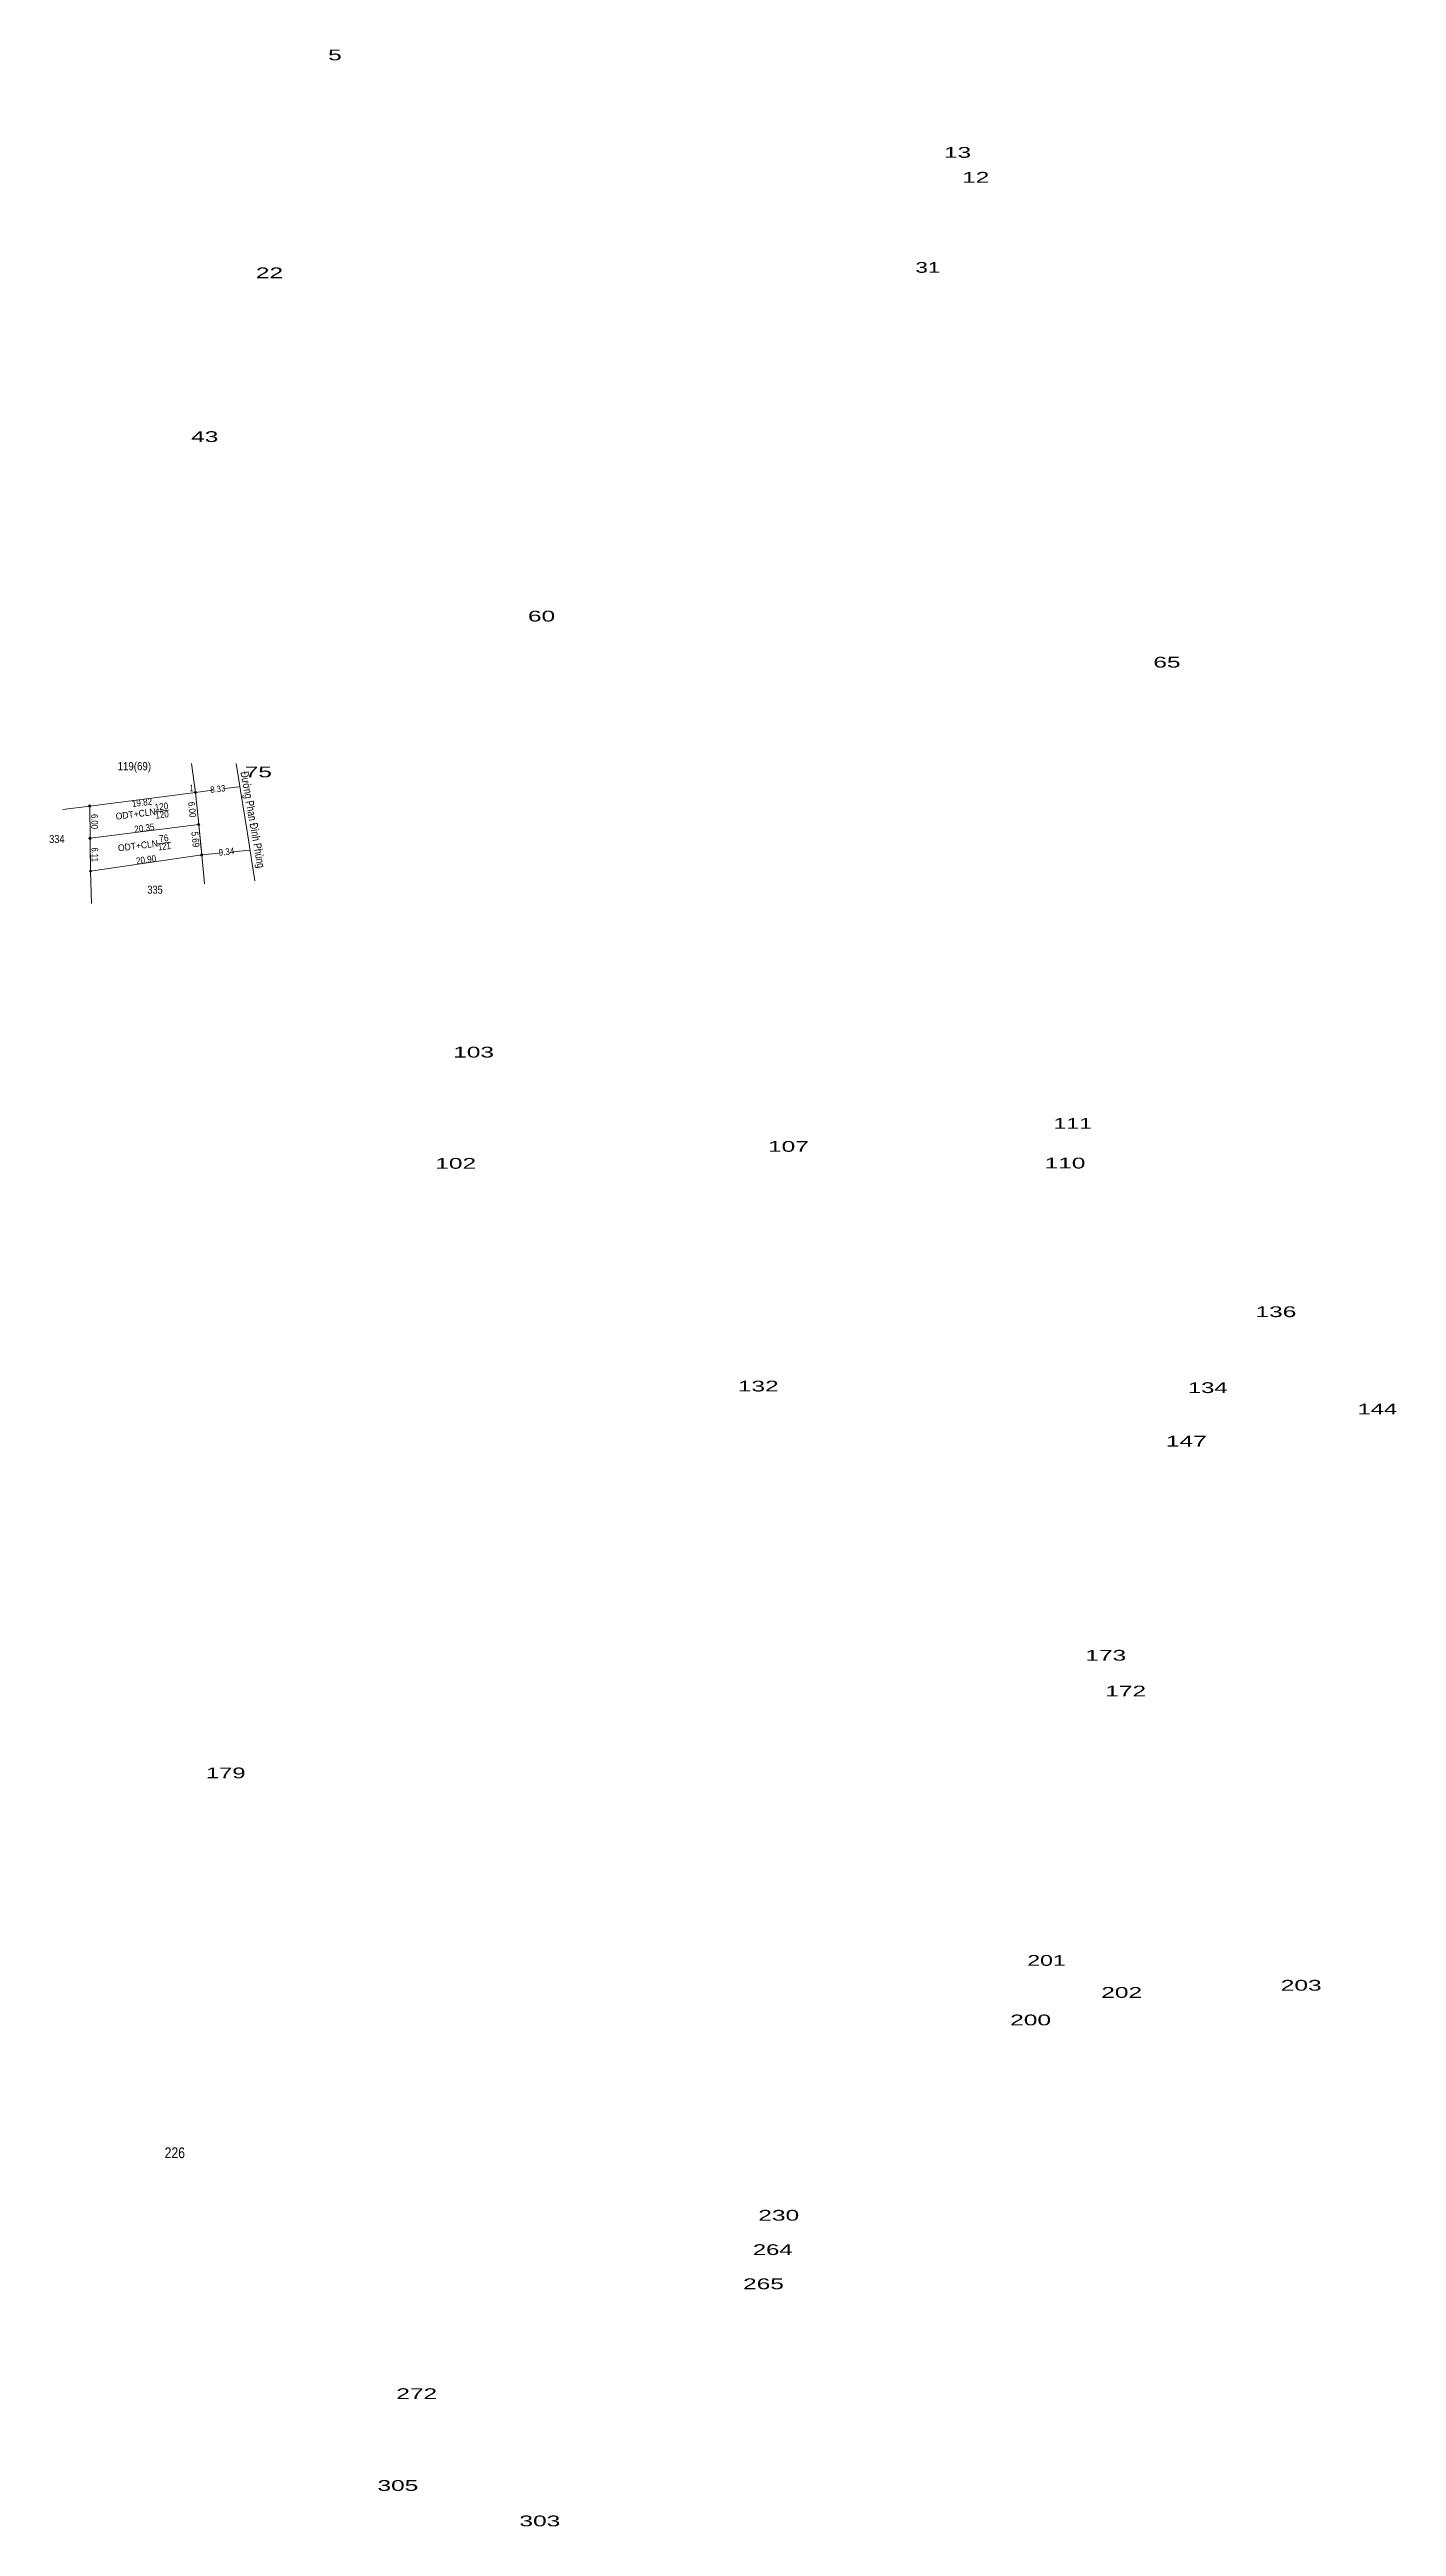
# Model space of a CAD drawing. Header units: metres. Extents: x 551661 to 552238, y 1839526 to 1839986.
# Drawn here: x 551988.1 to 552238.4, y 1839526 to 1839986.2 of the extents above; entities that cross this region are included whole.
import ezdxf
from ezdxf.enums import TextEntityAlignment as Align

# ---------------------------------------------------------------- set-up
doc = ezdxf.new("R2010")
doc.units = ezdxf.units.M
doc.header["$LTSCALE"] = 0.5
doc.linetypes.add('MEDIUM_DASHED', pattern=[4.5, 3, -1.5])
for name, color, linetype, lineweight in [('1', 7, 'Continuous', 13), ('3', 7, 'Continuous', 13), ('63', 7, 'Continuous', 13)]:
    doc.layers.add(name, color=color, linetype=linetype, lineweight=lineweight)
doc.layers.add('13', color=7, linetype='Continuous')

msp = doc.modelspace()

# ---------------------------------------------------------------- texts
at = {"layer": '13'}
for s, width, p in [('5', 1.7, (552041.14, 1839984.21)), ('13', 1.7, (552156.83, 1839966.1)), ('12', 1.7, (552160.21, 1839961.47)), ('31', 1.55, (552151.32, 1839944.73)), ('22', 1.7, (552028.98, 1839943.72)), ('43', 1.7, (552016.95, 1839913.3)), ('60', 1.7, (552079.53, 1839879.95)), ('65', 1.7, (552195.74, 1839871.39)), ('75', 1.7, (552026.9, 1839851)), ('103', 1.7, (552066.91, 1839798.94)), ('111', 1.6, (552178.23, 1839785.71)), ('107', 1.7, (552125.41, 1839781.43)), ('102', 1.7, (552063.58, 1839778.28)), ('110', 1.7, (552176.8, 1839778.33)), ('136', 1.7, (552215.99, 1839750.72)), ('132', 1.7, (552119.8, 1839736.9)), ('134', 1.65, (552203.33, 1839736.61)), ('144', 1.65, (552234.84, 1839732.63)), ('147', 1.7, (552199.35, 1839726.67)), ('173', 1.7, (552184.37, 1839686.89)), ('172', 1.7, (552188.07, 1839680.24)), ('179', 1.65, (552020.85, 1839665.04)), ('201', 1.6, (552173.36, 1839630.2)), ('202', 1.7, (552187.33, 1839624.25)), ('203', 1.7, (552220.69, 1839625.58)), ('200', 1.7, (552170.41, 1839619.14)), ('226', 0.85, (552011.385, 1839594.47)), ('230', 1.7, (552123.61, 1839582.85)), ('264', 1.65, (552122.49, 1839576.47)), ('265', 1.7, (552120.77, 1839570.12)), ('272', 1.7, (552056.34, 1839549.71)), ('305', 1.7, (552052.84, 1839532.65)), ('303', 1.7, (552079.22, 1839526.07))]:
    msp.add_text(s, height=2, dxfattribs=dict(at, width=width)).set_placement(p, align=Align.CENTER)
at = {"layer": '3'}
for s, width, p in [('119(69)', 0.9, (552003.865, 1839852.32)), ('334', 0.85, (551989.465, 1839838.79)), ('335', 0.85, (552007.715, 1839829.38))]:
    msp.add_text(s, height=1.5, dxfattribs=dict(at, width=width)).set_placement(p, align=Align.CENTER)
for s, height, rotation, width, p in [('Đường Phan Đình Phùng', 1.5, 280.027, 0.8, (552025.1575, 1839843.0106)), ('ODT+CLN', 1.25, 7.039, 0.95, (552004.1884, 1839843.5728)), ('19.82', 1.25, 7.362, 0.9, (552005.3699, 1839845.6929)), ('120', 1.25, 7.039, 0.9, (552008.9834, 1839844.966)), ('6.00', 1.25, 275.739, 0.9, (552013.9965, 1839844.9425)), ('8.33', 1.2, 7.381, 0.9, (552019.4479, 1839848.2498)), ('6.00', 1.25, 270.668, 0.85, (551995.8665, 1839842.7873)), ('120', 1.25, 7.039, 0.9, (552009.0834, 1839843.446)), ('ODT+CLN', 1.25, 7.039, 0.95, (552004.6084, 1839837.6828)), ('121', 1.25, 7.039, 0.85, (552009.5084, 1839837.558)), ('76', 1.25, 7.039, 0.95, (552009.4134, 1839839.0766))]:
    msp.add_text(s, height=height, rotation=rotation, dxfattribs=dict(at, width=width)).set_placement(p, align=Align.CENTER)
at = {"layer": '3', "width": 0.75}
msp.add_text(' 1', height=1.25, dxfattribs=at).set_placement((552014.89, 1839848.37), align=Align.RIGHT)
at = {"layer": '63'}
for s, rotation, width, p in [('20.35', 7.254, 0.9, (552005.8161, 1839840.9663)), ('5.69', 275.65, 0.9, (552014.6033, 1839839.4115)), ('6.11', 270.656, 0.8, (551995.9154, 1839836.6172)), ('20.90', 8.308, 0.9, (552006.1397, 1839835.086)), ('9.34', 5.66, 0.9, (552021.0384, 1839836.5545))]:
    msp.add_text(s, height=1.25, rotation=rotation, dxfattribs=dict(at, width=width)).set_placement(p, align=Align.CENTER)

# ---------------------------------------------------------------- hatches: boundary and pattern name
at = {"layer": '63'}
for points in [[(551995.77, 1839845.67, 1), (551995.37, 1839845.67, 1)], [(552015.43, 1839848.21, 1), (552015.03, 1839848.21, 1)], [(552016.03, 1839842.24, 1), (552015.63, 1839842.24, 1)], [(551995.84, 1839839.67, 1), (551995.44, 1839839.67, 1)], [(552016.59, 1839836.58, 1), (552016.19, 1839836.58, 1)], [(551995.91, 1839833.56, 1), (551995.51, 1839833.56, 1)]]:
    msp.add_hatch(color=256, dxfattribs=at).paths.add_polyline_path(points)

# ---------------------------------------------------------------- linework, layer by layer
at = {"layer": '1'}
msp.add_lwpolyline([(552015.83, 1839842.24), (552016.39, 1839836.58), (551995.71, 1839833.56), (551995.64, 1839839.67)], close=True, dxfattribs=at)
at = {"layer": '3'}
for p, q in [((552014.48, 1839853.54), (552015.23, 1839848.21)), ((552014.91, 1839850.5), (552015.23, 1839848.21)), ((552022.78, 1839853.54), (552023.28, 1839850.54)), ((552023.1, 1839851.62), (552023.28, 1839850.53)), ((552023.28, 1839850.54), (552023.61, 1839848.54)), ((552023.28, 1839850.53), (552023.61, 1839848.54)), ((551995.64, 1839839.67), (551995.57, 1839845.67)), ((552018.38, 1839848.62), (552015.23, 1839848.21)), ((552015.23, 1839848.21), (552015.83, 1839842.24)), ((552023.28, 1839849.25), (552020.7, 1839848.92)), ((552024.4, 1839843.6), (552023.61, 1839848.54)), ((552024.4, 1839843.6), (552023.61, 1839848.54)), ((552024.4, 1839843.6), (552023.61, 1839848.54)), ((551995.64, 1839839.67), (552015.83, 1839842.24)), ((552024.82, 1839840.94), (552024.4, 1839843.6)), ((552025.18, 1839838.66), (552024.82, 1839840.94)), ((551995.66, 1839838.23), (551995.64, 1839839.67)), ((551995.71, 1839833.56), (551995.66, 1839838.23)), ((552016.39, 1839836.58), (552016.93, 1839831.23)), ((551995.9, 1839827.55), (551995.71, 1839833.56)), ((551995.83, 1839829.63), (551995.71, 1839833.56))]:
    msp.add_line(p, q, dxfattribs=at)
at = {"layer": '3', "linetype": 'MEDIUM_DASHED'}
msp.add_line((552023.49, 1839849.28), (552023.28, 1839849.25), dxfattribs=at)
at = {"layer": '3'}
for points in [[(551990.61, 1839845.02), (551995.57, 1839845.67), (552015.23, 1839848.21)], [(551990.61, 1839845.02), (551995.57, 1839845.67), (552015.23, 1839848.21)], [(552015.83, 1839842.24), (552016.23, 1839838.23), (552016.39, 1839836.58)], [(552026.27, 1839831.75), (552024.82, 1839840.94), (552024.4, 1839843.6)], [(552025.18, 1839838.66), (552024.82, 1839840.94), (552024.4, 1839843.6)], [(551995.71, 1839833.56), (552016.39, 1839836.58), (552016.93, 1839831.23)]]:
    msp.add_lwpolyline(points, dxfattribs=at)
msp.add_lwpolyline([(552015.23, 1839848.21), (552015.83, 1839842.24), (551995.64, 1839839.67), (551995.57, 1839845.67)], close=True, dxfattribs=at)
at = {"layer": '63'}
for p, q in [((552007.76, 1839844.56), (552010.24, 1839844.87)), ((552008.18, 1839838.67), (552010.66, 1839838.98)), ((552019.69, 1839836.91), (552016.39, 1839836.58)), ((552025.37, 1839837.47), (552022.1, 1839837.15))]:
    msp.add_line(p, q, dxfattribs=at)
for centre in [(551995.57, 1839845.67), (551995.57, 1839845.67), (552015.23, 1839848.21), (552015.83, 1839842.24), (552015.83, 1839842.24), (551995.64, 1839839.67), (551995.64, 1839839.67), (552016.39, 1839836.58), (551995.71, 1839833.56)]:
    msp.add_circle(centre, 0.2, dxfattribs=at)

msp.set_redraw_order([(e.dxf.handle, doc.entitydb.next_handle()) for e in msp.query("TEXT MTEXT ATTDEF DIMENSION ARC_DIMENSION")])  # texts and dimensions are drawn at this point

doc.saveas('drawing.dxf')
